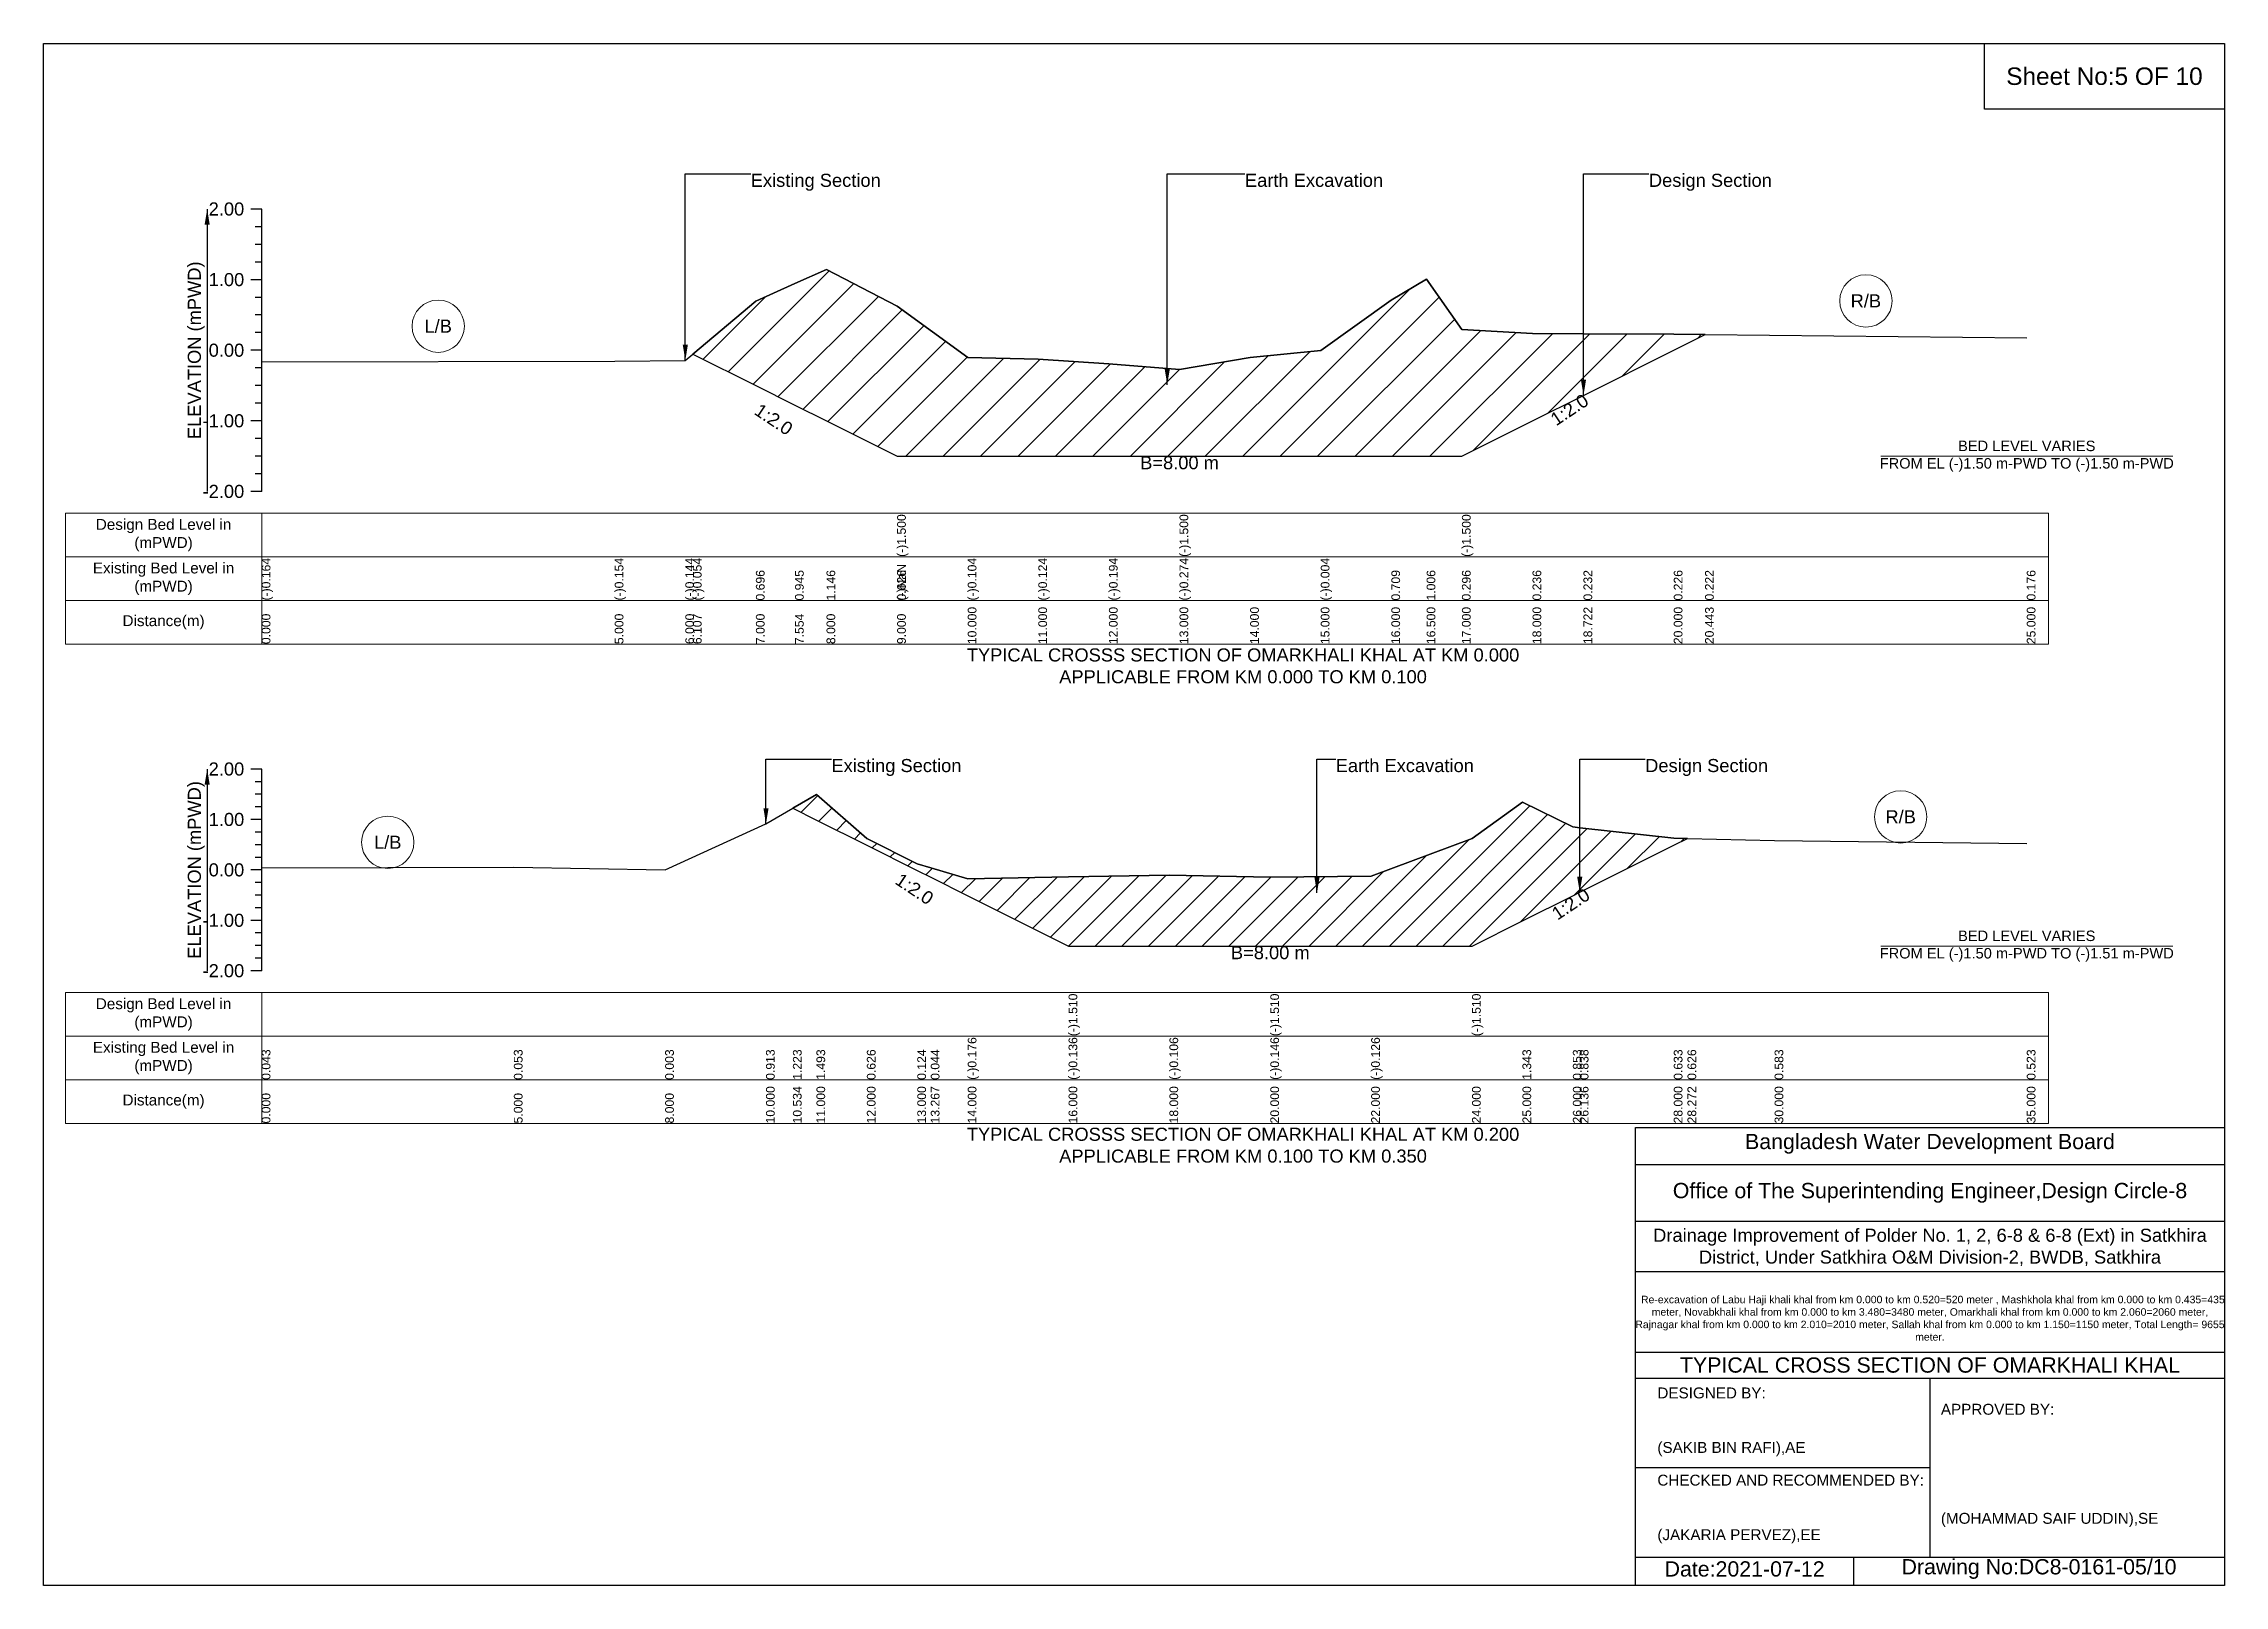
# Model space of a CAD drawing. Header units: inches. Extents: x 91000 to 648000, y -5656 to 141.
# Drawn here: x 410000 to 418000, y -5656 to 0 of the extents above; entities that cross this region are included whole.
import ezdxf

# ---------------------------------------------------------------- set-up
doc = ezdxf.new("R2010")
doc.units = ezdxf.units.IN
doc.header["$LTSCALE"] = 7
doc.header["$MEASUREMENT"] = 0
for name, color, linetype, lineweight in [('Cross section Data Border', 7, 'Continuous', 9), ('Cross Section Labels', 7, 'Continuous', 9), ('Existing_Bed_Level for Xsection', 7, 'Continuous', 25)]:
    doc.layers.add(name, color=color, linetype=linetype, lineweight=lineweight)
doc.styles.get("Standard").update_dxf_attribs({"font": 'arial.ttf'})
doc.dimstyles.get("Standard").update_dxf_attribs({"dimtxt": 0.18, "dimasz": 0.18, "dimexe": 0.18, "dimexo": 0.0625, "dimgap": 0.09, "dimtad": 0, "dimtih": 1, "dimtoh": 1, "dimdec": 4, "dimzin": 0, "dimdsep": 46, "dimtxsty": 'Standard', "dimcen": 0.09, "dimadec": 0, "dimazin": 0, "dimtfac": 1, "dimtdec": 4, "dimtofl": 0, "dimtmove": 0, "dimatfit": 3, "dimfxl": 1, "dimtolj": 1, "dimtzin": 0, "dimarcsym": 0})

msp = doc.modelspace()

# ---------------------------------------------------------------- texts
at = {"attachment_point": 5}
for s, insert, char_height in [('Sheet No:5 OF 10', (417560, -120), 64), ('Bangladesh Water Development Board', (416920, -4036), 56), ('Office of The Superintending Engineer,Design Circle-8', (416920, -4216), 56)]:
    msp.add_mtext(s, dxfattribs=dict(at, insert=insert, char_height=char_height))
for s, insert, char_height, width, attachment_point in [('Drainage Improvement of Polder No. 1, 2, 6-8 & 6-8 (Ext) in Satkhira District, Under Satkhira O&M Division-2, BWDB, Satkhira', (416920, -4416), 48, 2240, 5), ('  Re-excavation of Labu Haji khali khal from km 0.000 to km 0.520=520 meter , Mashkhola khal from km 0.000 to km 0.435=435 meter, Novabkhali khal from km 0.000 to km 3.480=3480 meter, Omarkhali khal from km 0.000 to km 2.060=2060 meter, Rajnagar khal from km 0.000 to km 2.010=2010 meter, Sallah khal from km 0.000 to km 1.150=1150 meter, Total Length= 9655 meter. ', (416920, -4676), 27.4148, 2160, 5), ('TYPICAL CROSS SECTION OF OMARKHALI KHAL', (416920, -4848), 56, 2240, 5), ('DESIGNED BY:^J^J^J(SAKIB BIN RAFI),AE', (415920, -5056), 40, 1120, 4), ('APPROVED BY:^J^J^J^J^J^J(MOHAMMAD SAIF UDDIN),SE', (416960, -5216), 40, 1120, 4), ('CHECKED AND RECOMMENDED BY:^J^J^J(JAKARIA PERVEZ),EE', (415920, -5376), 40, 1120, 4), ('Date:2021-07-12', (416240, -5596), 56, 1120, 5), ('Drawing No:DC8-0161-05/10', (417320, -5596), 56, 1760, 5)]:
    msp.add_mtext(s, dxfattribs=dict(insert=insert, char_height=char_height, width=width, attachment_point=attachment_point))
at = {"layer": 'Cross section Data Border', "char_height": 40, "width": 640, "attachment_point": 5}
for s, insert in [('Design Bed Level in (mPWD)', (410440, -1803)), ('Existing Bed Level in (mPWD)', (410440, -1963)), ('Distance(m)', (410440, -2123)), ('Design Bed Level in (mPWD)', (410440, -3561.4)), ('Existing Bed Level in (mPWD)', (410440, -3721.4)), ('Distance(m)', (410440, -3881.4))]:
    msp.add_mtext(s, dxfattribs=dict(at, insert=insert))
at = {"layer": 'Cross Section Labels'}
for s, insert, char_height, attachment_point in [('Existing Section', (412594, -477.5), 48, 1), ('Earth Excavation', (414407, -477.5), 48, 1), ('Design Section', (415888.9, -477.5), 48, 1), ('R/B', (416684.9, -944), 48, 5), ('L/B', (411447.5, -1036.7), 48, 5), ('B=8.00 m', (414167, -1513.5), 48, 2), ('BED LEVEL VARIES ^JFROM EL (-)1.50 m-PWD TO (-)1.50 m-PWD', (417275, -1513.5), 38.4, 5), ('TYPICAL CROSSS SECTION OF OMARKHALI KHAL AT KM 0.000^JAPPLICABLE FROM KM 0.000 TO KM 0.100', (414400, -2283), 48, 5), ('Existing Section', (412890, -2624.4), 48, 1), ('Earth Excavation', (414740, -2624.4), 48, 1), ('Design Section', (415875.2, -2624.4), 48, 1), ('R/B', (416812.5, -2836.6), 48, 5), ('L/B', (411262.5, -2930.1), 48, 5), ('BED LEVEL VARIES ^JFROM EL (-)1.50 m-PWD TO (-)1.51 m-PWD', (417275, -3310.8), 38.4, 5), ('B=8.00 m', (414500, -3310.8), 48, 2), ('TYPICAL CROSSS SECTION OF OMARKHALI KHAL AT KM 0.200^JAPPLICABLE FROM KM 0.100 TO KM 0.350', (414400, -4041.4), 48, 5)]:
    msp.add_mtext(s, dxfattribs=dict(at, insert=insert, char_height=char_height, attachment_point=attachment_point))
at = {"layer": 'Cross Section Labels', "char_height": 48, "attachment_point": 2}
for insert, rotation in [((412691.7, -1358.6), 326.30993), ((415584.1, -1323), 33.69007), ((413208.2, -3081.1), 326.30993), ((415588.9, -3136.3), 33.69007)]:
    msp.add_mtext('1:2.0', dxfattribs=dict(at, insert=insert, rotation=rotation))
at = {"layer": 'Existing_Bed_Level for Xsection', "char_height": 48, "attachment_point": 6}
for s, insert in [('2.00', (410736, -607)), ('1.00', (410736, -866)), ('0.00', (410736, -1125)), ('-1.00', (410736, -1384)), ('-2.00', (410736, -1643)), ('2.00', (410736, -2661.4)), ('1.00', (410736, -2846.4)), ('0.00', (410736, -3031.4)), ('-1.00', (410736, -3216.4)), ('-2.00', (410736, -3401.4))]:
    msp.add_mtext(s, dxfattribs=dict(at, insert=insert))
at = {"layer": 'Existing_Bed_Level for Xsection', "rotation": 90}
for s, insert, char_height, attachment_point in [('ELEVATION (mPWD)', (410560, -1125), 48, 5), ('(-)1.500', (413131, -1883), 32, 1), ('(-)1.500', (414167, -1883), 32, 1), ('(-)1.500', (415203, -1883), 32, 1), ('(-)0.164', (410800, -2043), 32, 1), ('(-)0.154', (412095, -2043), 32, 1), ('(-)0.144', (412354, -2043), 32, 1), ('(-)0.054', (412381.8, -2043), 32, 1), ('(-)NaN', (413131, -2043), 32, 1), ('(-)0.104', (413390, -2043), 32, 1), ('(-)0.104', (413390, -2043), 32, 1), ('(-)0.124', (413649, -2043), 32, 1), ('(-)0.194', (413908, -2043), 32, 1), ('(-)0.274', (414167, -2043), 32, 1), ('(-)0.274', (414167, -2043), 32, 1), ('(-)0.274', (414167, -2043), 32, 1), ('(-)0.004', (414685, -2043), 32, 1), ('0.696', (412613, -2043), 32, 1), ('0.945', (412756.4, -2043), 32, 1), ('1.146', (412872, -2043), 32, 1), ('0.626', (413131, -2043), 32, 1), ('0.626', (413131, -2043), 32, 1), ('0.709', (414944, -2043), 32, 1), ('1.006', (415073.5, -2043), 32, 1), ('0.296', (415203, -2043), 32, 1), ('0.296', (415203, -2043), 32, 1), ('0.296', (415203, -2043), 32, 1), ('0.236', (415462, -2043), 32, 1), ('0.232', (415648.9, -2043), 32, 1), ('0.226', (415980, -2043), 32, 1), ('0.222', (416094.8, -2043), 32, 1), ('0.176', (417275, -2043), 32, 1), ('10.000', (413390, -2203), 32, 1), ('11.000', (413649, -2203), 32, 1), ('12.000', (413908, -2203), 32, 1), ('13.000', (414167, -2203), 32, 1), ('13.000', (414167, -2203), 32, 1), ('13.000', (414167, -2203), 32, 1), ('14.000', (414426, -2203), 32, 1), ('15.000', (414685, -2203), 32, 1), ('16.000', (414944, -2203), 32, 1), ('16.500', (415073.5, -2203), 32, 1), ('17.000', (415203, -2203), 32, 1), ('17.000', (415203, -2203), 32, 1), ('17.000', (415203, -2203), 32, 1), ('18.000', (415462, -2203), 32, 1), ('18.722', (415648.9, -2203), 32, 1), ('20.000', (415980, -2203), 32, 1), ('20.443', (416094.8, -2203), 32, 1), ('25.000', (417275, -2203), 32, 1), ('0.000', (410800, -2203), 32, 1), ('5.000', (412095, -2203), 32, 1), ('6.000', (412354, -2203), 32, 1), ('6.107', (412381.8, -2203), 32, 1), ('7.000', (412613, -2203), 32, 1), ('7.554', (412756.4, -2203), 32, 1), ('8.000', (412872, -2203), 32, 1), ('9.000', (413131, -2203), 32, 1), ('9.000', (413131, -2203), 32, 1), ('9.000', (413131, -2203), 32, 1), ('ELEVATION (mPWD)', (410560, -3031.4), 48, 5), ('(-)1.510', (413760, -3641.4), 32, 1), ('(-)1.510', (414500, -3641.4), 32, 1), ('(-)1.510', (415240, -3641.4), 32, 1), ('(-)0.176', (413390, -3801.4), 32, 1), ('(-)0.136', (413760, -3801.4), 32, 1), ('(-)0.136', (413760, -3801.4), 32, 1), ('(-)0.136', (413760, -3801.4), 32, 1), ('(-)0.106', (414130, -3801.4), 32, 1), ('(-)0.146', (414500, -3801.4), 32, 1), ('(-)0.146', (414500, -3801.4), 32, 1), ('(-)0.146', (414500, -3801.4), 32, 1), ('(-)0.126', (414870, -3801.4), 32, 1), ('0.043', (410800, -3801.4), 32, 1), ('0.053', (411725, -3801.4), 32, 1), ('0.003', (412280, -3801.4), 32, 1), ('0.913', (412650, -3801.4), 32, 1), ('1.223', (412748.8, -3801.4), 32, 1), ('1.493', (412835, -3801.4), 32, 1), ('0.626', (413020, -3801.4), 32, 1), ('0.626', (413020, -3801.4), 32, 1), ('0.626', (413020, -3801.4), 32, 1), ('0.626', (413020, -3801.4), 32, 1), ('0.124', (413205, -3801.4), 32, 1), ('0.044', (413254.4, -3801.4), 32, 1), ('1.343', (415425, -3801.4), 32, 1), ('0.853', (415610, -3801.4), 32, 1), ('0.838', (415635.2, -3801.4), 32, 1), ('0.633', (415980, -3801.4), 32, 1), ('0.626', (416030.4, -3801.4), 32, 1), ('0.583', (416350, -3801.4), 32, 1), ('0.523', (417275, -3801.4), 32, 1), ('10.000', (412650, -3961.4), 32, 1), ('10.534', (412748.8, -3961.4), 32, 1), ('11.000', (412835, -3961.4), 32, 1), ('12.000', (413020, -3961.4), 32, 1), ('13.000', (413205, -3961.4), 32, 1), ('13.267', (413254.4, -3961.4), 32, 1), ('14.000', (413390, -3961.4), 32, 1), ('16.000', (413760, -3961.4), 32, 1), ('16.000', (413760, -3961.4), 32, 1), ('16.000', (413760, -3961.4), 32, 1), ('18.000', (414130, -3961.4), 32, 1), ('20.000', (414500, -3961.4), 32, 1), ('20.000', (414500, -3961.4), 32, 1), ('20.000', (414500, -3961.4), 32, 1), ('22.000', (414870, -3961.4), 32, 1), ('24.000', (415240, -3961.4), 32, 1), ('24.000', (415240, -3961.4), 32, 1), ('24.000', (415240, -3961.4), 32, 1), ('25.000', (415425, -3961.4), 32, 1), ('26.000', (415610, -3961.4), 32, 1), ('26.136', (415635.2, -3961.4), 32, 1), ('28.000', (415980, -3961.4), 32, 1), ('28.272', (416030.4, -3961.4), 32, 1), ('30.000', (416350, -3961.4), 32, 1), ('35.000', (417275, -3961.4), 32, 1), ('0.000', (410800, -3961.4), 32, 1), ('5.000', (411725, -3961.4), 32, 1), ('8.000', (412280, -3961.4), 32, 1)]:
    msp.add_mtext(s, dxfattribs=dict(at, insert=insert, char_height=char_height, attachment_point=attachment_point))

# ---------------------------------------------------------------- hatches: boundary and pattern name
at = {"layer": 'Existing_Bed_Level for Xsection'}
h = msp.add_hatch(dxfattribs=at)
h.set_pattern_fill('ANSI31', color=256, scale=777, style=0)
h.paths.add_polyline_path([(412381.8, -1139), (412613, -1254.5), (412756.4, -1326.2), (412872, -1384), (413131, -1513.5), (413390, -1513.5), (413649, -1513.5), (413908, -1513.5), (414167, -1513.5), (414426, -1513.5), (414685, -1513.5), (414944, -1513.5), (415073.5, -1513.5), (415203, -1513.5), (415462, -1384), (415648.9, -1290.6), (415980, -1125), (416094.8, -1067.6), (415980, -1066.5), (415648.9, -1064.8), (415462, -1063.9), (415203, -1048.4), (415073.5, -864.5), (414944, -941.4), (414685, -1126.1), (414426, -1152), (414167, -1196), (413908, -1175.3), (413649, -1157.2), (413390, -1152), (413131, -962.9), (412872, -828.2), (412756.4, -880.2), (412613, -944.8)])
h = msp.add_hatch(dxfattribs=at)
h.set_pattern_fill('ANSI31', color=256, scale=555, style=0)
h.paths.add_polyline_path([(412748.8, -2805.2), (412835, -2848.3), (413020, -2940.8), (413205, -3033.3), (413254.4, -3058), (413390, -3125.8), (413760, -3310.8), (414130, -3310.8), (414500, -3310.8), (414870, -3310.8), (415240, -3310.8), (415425, -3218.3), (415610, -3125.8), (415635.2, -3113.2), (415980, -2940.8), (416030.4, -2915.6), (415980, -2914.3), (415635.2, -2876.4), (415610, -2873.6), (415425, -2783), (415240, -2915.6), (414870, -3054.8), (414500, -3058.4), (414130, -3051.1), (413760, -3056.6), (413390, -3064), (413254.4, -3023.3), (413205, -3008.5), (413020, -2915.6), (412835, -2755.2)])

# ---------------------------------------------------------------- linework, layer by layer
for points in [[(410000, 0), (418000, 0), (418000, -5656), (410000, -5656)], [(417120, 0), (418000, 0), (418000, -240), (417120, -240)]]:
    msp.add_lwpolyline(points, close=True)
for points in [[(415840, -5656), (415840, -3976), (418000, -3976)], [(415840, -4112), (418000, -4112)], [(415840, -4320), (418000, -4320)], [(415840, -4504), (418000, -4504)], [(415840, -4800), (418000, -4800)], [(415840, -4896), (418000, -4896)], [(416920, -4896), (416920, -5552)], [(415840, -5224), (416920, -5224)], [(415840, -5552), (418000, -5552)], [(416640, -5552), (416640, -5656)]]:
    msp.add_lwpolyline(points)
at = {"layer": 'Cross section Data Border'}
for points in [[(410080, -1723), (417355, -1723), (417355, -2203), (410080, -2203)], [(410080, -3481.4), (417355, -3481.4), (417355, -3961.4), (410080, -3961.4)]]:
    msp.add_lwpolyline(points, close=True, dxfattribs=at)
for points in [[(410800, -1723), (410800, -2203)], [(410080, -1883), (417355, -1883)], [(410080, -2043), (417355, -2043)], [(410800, -3481.4), (410800, -3961.4)], [(410080, -3641.4), (417355, -3641.4)], [(410080, -3801.4), (417355, -3801.4)]]:
    msp.add_lwpolyline(points, dxfattribs=at)
at = {"layer": 'Cross Section Labels'}
for points in [[(416739.2, -1513.5), (417810.8, -1513.5)], [(416739.2, -3310.8), (417810.8, -3310.8)]]:
    msp.add_lwpolyline(points, dxfattribs=at)
for centre in [(416684.9, -944), (411447.5, -1036.7), (416812.5, -2836.6), (411262.5, -2930.1)]:
    msp.add_circle(centre, 96, dxfattribs=at)
at = {"layer": 'Existing_Bed_Level for Xsection'}
for points in [[(410800, -607), (410760, -607)], [(410800, -1643), (410800, -1384), (410800, -1125), (410800, -866), (410800, -607)], [(410800, -671.8), (410776, -671.8)], [(410800, -736.5), (410776, -736.5)], [(410800, -866), (410760, -866)], [(410800, -801.3), (410776, -801.3)], [(410800, -1167.5), (412095, -1164.9), (412354, -1162.3), (412381.8, -1139), (412613, -944.8), (412756.4, -880.2), (412872, -828.2), (413131, -962.9), (413131, -962.9), (413390, -1152), (413649, -1157.2), (413908, -1175.3), (414167, -1196), (414167, -1196), (414426, -1152), (414685, -1126.1), (414944, -941.4), (415073.5, -864.5), (415203, -1048.4), (415203, -1048.4), (415462, -1063.9), (415648.9, -1064.8), (415980, -1066.5), (416094.8, -1067.6), (417275, -1079.5)], [(410800, -930.8), (410776, -930.8)], [(410800, -995.5), (410776, -995.5)], [(410800, -1060.3), (410776, -1060.3)], [(410800, -1125), (410760, -1125)], [(410800, -1189.8), (410776, -1189.8)], [(410800, -1254.5), (410776, -1254.5)], [(410800, -1319.3), (410776, -1319.3)], [(410800, -1384), (410760, -1384)], [(410800, -1448.8), (410776, -1448.8)], [(410800, -1513.5), (410776, -1513.5)], [(410800, -1578.3), (410776, -1578.3)], [(410800, -1643), (410760, -1643)], [(410800, -2661.4), (410760, -2661.4)], [(410800, -2707.7), (410776, -2707.7)], [(410800, -3401.4), (410800, -3216.4), (410800, -3031.4), (410800, -2846.4), (410800, -2661.4)], [(410800, -2753.9), (410776, -2753.9)], [(410800, -3023.5), (411725, -3021.6), (412280, -3030.9), (412650, -2862.5), (412748.8, -2805.2), (412835, -2755.2), (413020, -2915.6), (413205, -3008.5), (413254.4, -3023.3), (413390, -3064), (413760, -3056.6), (413760, -3056.6), (414130, -3051.1), (414500, -3058.4), (414500, -3058.4), (414870, -3054.8), (415240, -2915.6), (415240, -2915.6), (415425, -2783), (415610, -2873.6), (415635.2, -2876.4), (415980, -2914.3), (416030.4, -2915.6), (416350, -2923.6), (417275, -2934.7)], [(410800, -2846.4), (410760, -2846.4)], [(410800, -2800.2), (410776, -2800.2)], [(410800, -2892.7), (410776, -2892.7)], [(410800, -2938.9), (410776, -2938.9)], [(410800, -3031.4), (410760, -3031.4)], [(410800, -2985.2), (410776, -2985.2)], [(410800, -3077.7), (410776, -3077.7)], [(410800, -3123.9), (410776, -3123.9)], [(410800, -3170.2), (410776, -3170.2)], [(410800, -3216.4), (410760, -3216.4)], [(410800, -3262.7), (410776, -3262.7)], [(410800, -3308.9), (410776, -3308.9)], [(410800, -3355.2), (410776, -3355.2)], [(410800, -3401.4), (410760, -3401.4)]]:
    msp.add_lwpolyline(points, dxfattribs=at)
for points in [[(412381.8, -1139), (412613, -1254.5), (412756.4, -1326.2), (412872, -1384), (413131, -1513.5), (413131, -1513.5), (413390, -1513.5), (413649, -1513.5), (413908, -1513.5), (414167, -1513.5), (414167, -1513.5), (414426, -1513.5), (414685, -1513.5), (414944, -1513.5), (415073.5, -1513.5), (415203, -1513.5), (415203, -1513.5), (415462, -1384), (415648.9, -1290.6), (415980, -1125), (416094.8, -1067.6), (415980, -1066.5), (415648.9, -1064.8), (415462, -1063.9), (415203, -1048.4), (415203, -1048.4), (415073.5, -864.5), (414944, -941.4), (414685, -1126.1), (414426, -1152), (414167, -1196), (414167, -1196), (413908, -1175.3), (413649, -1157.2), (413390, -1152), (413131, -962.9), (413131, -962.9), (412872, -828.2), (412756.4, -880.2), (412613, -944.8)], [(412748.8, -2805.2), (412835, -2848.3), (413020, -2940.8), (413205, -3033.3), (413254.4, -3058), (413390, -3125.8), (413760, -3310.8), (413760, -3310.8), (414130, -3310.8), (414500, -3310.8), (414500, -3310.8), (414870, -3310.8), (415240, -3310.8), (415240, -3310.8), (415425, -3218.3), (415610, -3125.8), (415635.2, -3113.2), (415980, -2940.8), (416030.4, -2915.6), (415980, -2914.3), (415635.2, -2876.4), (415610, -2873.6), (415425, -2783), (415240, -2915.6), (415240, -2915.6), (414870, -3054.8), (414500, -3058.4), (414500, -3058.4), (414130, -3051.1), (413760, -3056.6), (413760, -3056.6), (413390, -3064), (413254.4, -3023.3), (413205, -3008.5), (413020, -2915.6), (412835, -2755.2)]]:
    msp.add_lwpolyline(points, close=True, dxfattribs=at)

msp.set_redraw_order([(e.dxf.handle, doc.entitydb.next_handle()) for e in msp.query("TEXT MTEXT ATTDEF DIMENSION ARC_DIMENSION")])  # texts and dimensions are drawn at this point

# ---------------------------------------------------------------- leaders
at = {"layer": 'Cross Section Labels', "annotation_type": 0, "has_hookline": 1, "hookline_direction": 0}
for points, text_width in [([(412354, -1162.3), (412354, -477.5), (412593.9, -477.5)], 467.2), ([(414122, -1251.3), (414122, -477.5), (414406.9, -477.5)], 497), ([(415648.9, -1290.6), (415648.9, -477.5), (415888.8, -477.5)], 441.2), ([(412650, -2862.5), (412650, -2624.4), (412889.9, -2624.4)], 467.2), ([(414671.3, -3115.7), (414671.3, -2624.4), (414739.9, -2624.4)], 497), ([(415635.2, -3113.2), (415635.2, -2624.4), (415875.1, -2624.4)], 441.2)]:
    msp.add_leader(points, dimstyle='Standard', override={"dimasz": 57.6}, dxfattribs=dict(at, text_width=text_width))
at = {"layer": 'Existing_Bed_Level for Xsection'}
for points in [[(410600, -607), (410600, -1643)], [(410600, -2661.4), (410600, -3401.4)]]:
    msp.add_leader(points, dimstyle='Standard', override={"dimasz": 57.6}, dxfattribs=at)

doc.saveas('drawing.dxf')
